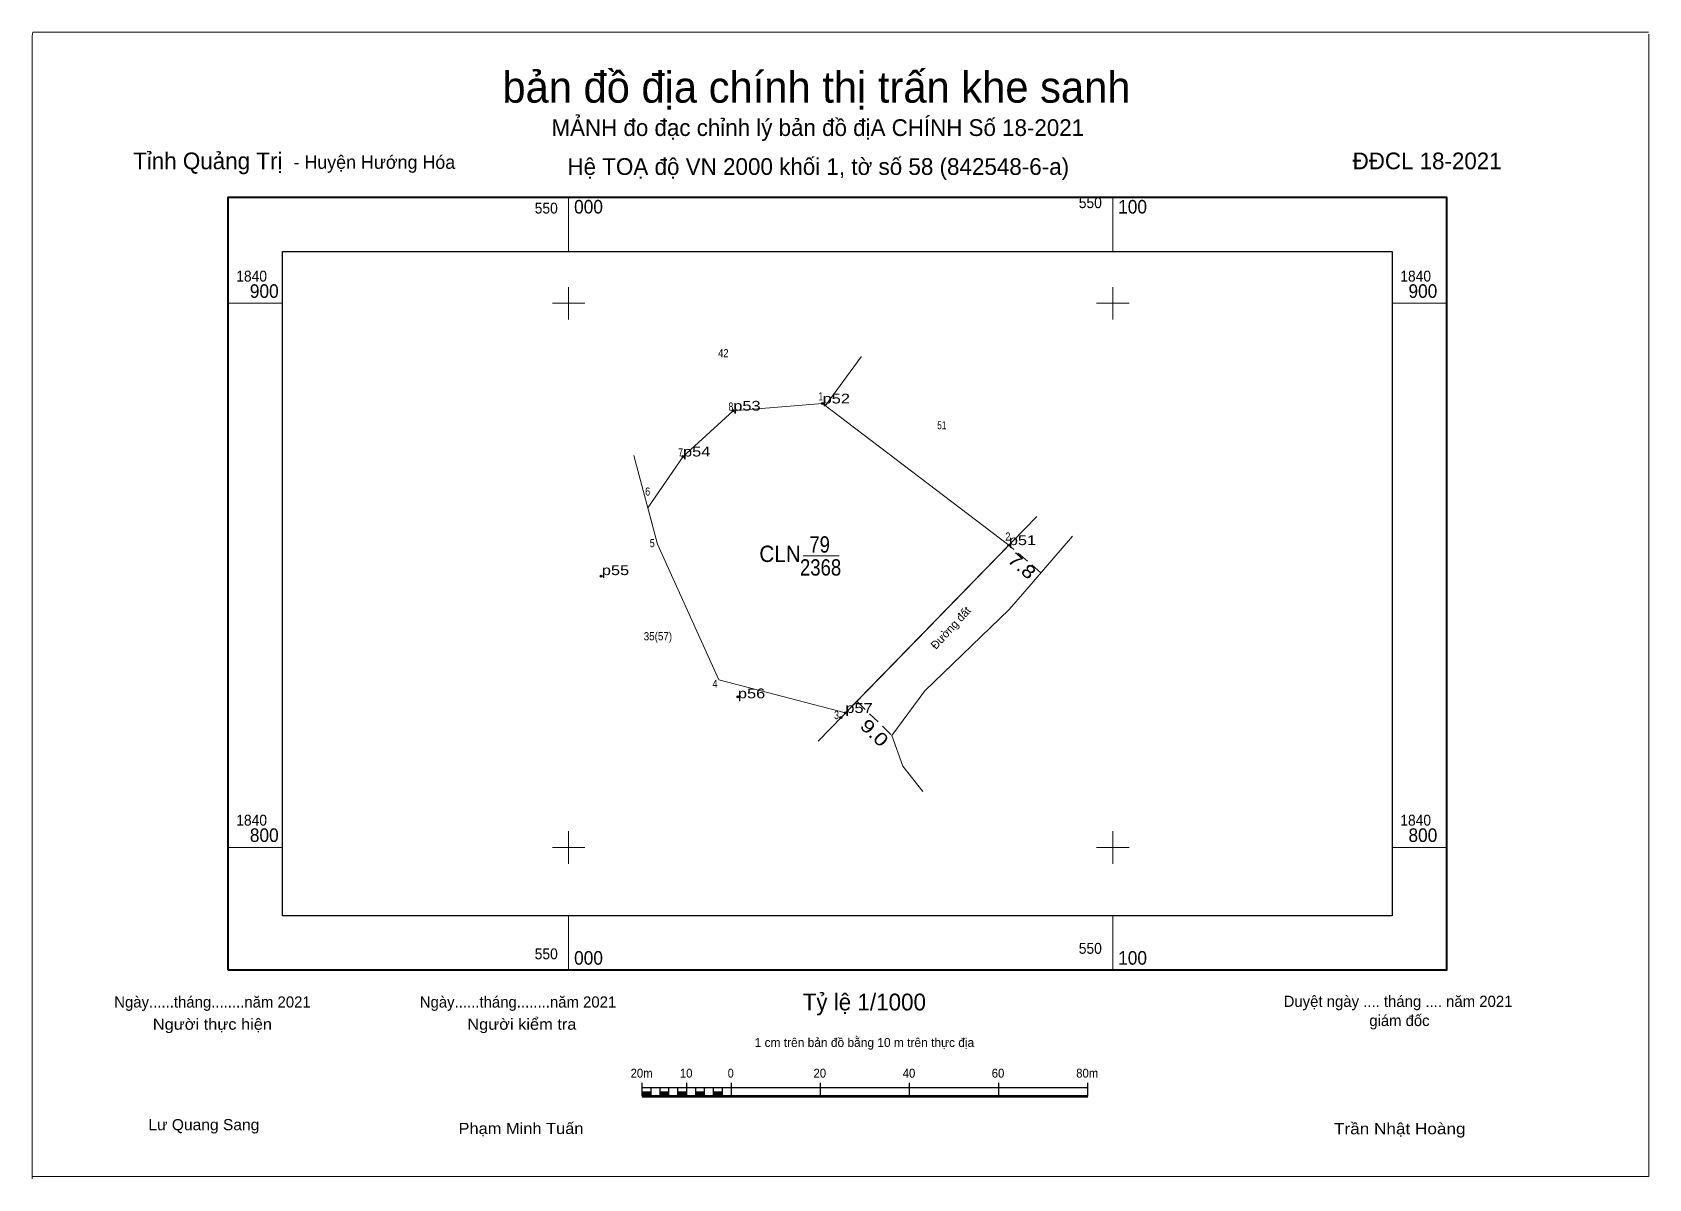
# Model space of a CAD drawing. Header units: metres. Extents: x 549358 to 550334, y 1840739 to 1840950.
# Drawn here: x 549901.4 to 550198.5, y 1840739.1 to 1840949.8 of the extents above; entities that cross this region are included whole.
import ezdxf
from ezdxf.enums import TextEntityAlignment as Align

# ---------------------------------------------------------------- set-up
doc = ezdxf.new("R2010")
doc.units = ezdxf.units.M
doc.header["$LTSCALE"] = 0.73
doc.header["$PDMODE"] = 32
doc.header["$PDSIZE"] = 0.365
doc.linetypes.add('MEDIUM_DASHED', pattern=[4.5, 3, -1.5])
for name, color, linetype, lineweight in [('1', 7, 'Continuous', 13), ('11', 7, 'Continuous', 13), ('13', 7, 'Continuous', 13), ('2', 7, 'Continuous', 25), ('5', 7, 'Continuous', 13), ('63', 7, 'Continuous', 13)]:
    doc.layers.add(name, color=color, linetype=linetype, lineweight=lineweight)
doc.layers.add('12', color=7, linetype='Continuous')
doc.layers.add('7', color=7, linetype='Continuous')

msp = doc.modelspace()

# ---------------------------------------------------------------- texts
at = {"layer": '12', "width": 1.25}
for s, p in [('p52', (550046.68, 1840881.59)), ('p53', (550030.26, 1840880.27)), ('p54', (550021.02, 1840871.85)), ('p51', (550080.9, 1840855.56)), ('p55', (550006.1, 1840850.05)), ('p56', (550031.11, 1840827.4)), ('p57', (550050.86, 1840824.71))]:
    msp.add_text(s, height=1.8, dxfattribs=at).set_placement(p)
at = {"layer": '13'}
for s, width, p in [('79', 0.85, (550046.125, 1840854.18)), ('CLN', 0.95, (550038.86, 1840852.46)), ('2368', 0.85, (550046.3, 1840849.96))]:
    msp.add_text(s, height=3, dxfattribs=dict(at, width=width)).set_placement(p, align=Align.CENTER)
at = {"layer": '2'}
for s, height, p in [('bản đồ địa chính thị trấn khe sanh', 5.73, (550045.545, 1840936.88)), ('MẢNH đo đạc chỉnh lý bản đồ địA CHÍNH Số 18-2021', 3.07, (550045.79, 1840930.76)), ('Hệ TOẠ độ VN 2000 khối 1, tờ số 58 (842548-6-a)', 3.08, (550045.875, 1840923.6)), ('Ngày......tháng........năm 2021', 2.05, (549934.53, 1840770.56)), ('Ngày......tháng........năm 2021', 2.05, (549990.69, 1840770.56)), ('Tỷ lệ 1/1000', 3.08, (550054.345, 1840770.04)), ('Duyệt ngày .... tháng .... năm 2021', 2.05, (550152.44, 1840770.68)), ('giám đốc', 2.04, (550152.7, 1840767.16)), ('1 cm trên bản đồ bằng 10 m trên thực địa', 1.64, (550054.36, 1840763.32))]:
    msp.add_text(s, height=height, dxfattribs=at).set_placement(p, align=Align.CENTER)
for s, height, p in [('Tỉnh Quảng Trị ', 3.078, (549919.94, 1840924.64)), ('- Huyện Hướng Hóa', 2.456, (549949.42, 1840924.72))]:
    msp.add_text(s, height=height, dxfattribs=at).set_placement(p)
msp.add_text('ĐĐCL 18-2021', height=3.07, dxfattribs=at).set_placement((550171.48, 1840924.64), align=Align.RIGHT)
for s, height, width, p in [('Người thực hiện', 2.047, 1.1, (549934.52, 1840766.48)), ('Người kiểm tra', 2.047, 1.1, (549991.4, 1840766.48)), ('20m', 1.638, 0.95, (550013.41, 1840757.68)), ('10', 1.638, 0.95, (550021.6, 1840757.68)), ('0', 1.638, 0.9, (550029.79, 1840757.68)), ('20', 1.638, 0.95, (550046.16, 1840757.68)), ('40', 1.638, 0.95, (550062.56, 1840757.68)), ('60', 1.638, 0.95, (550078.92, 1840757.68)), ('80m', 1.638, 0.95, (550095.31, 1840757.68)), ('Lư Quang Sang', 2.04, 1.05, (549932.95, 1840748.02)), ('Phạm Minh Tuấn', 2.05, 1.1, (549991.24, 1840747.32)), ('Trần Nhật Hoàng', 2.05, 1.15, (550152.76, 1840747.28))]:
    msp.add_text(s, height=height, dxfattribs=dict(at, width=width)).set_placement(p, align=Align.CENTER)
at = {"layer": '5'}
for s, width, p in [('42', 0.85, (550028.435, 1840890.1)), ('51', 0.75, (550068.585, 1840876.84)), ('35(57)', 0.9, (550016.405, 1840838.06))]:
    msp.add_text(s, height=1.5, dxfattribs=dict(at, width=width)).set_placement(p, align=Align.CENTER)
for s, width, p in [(' 1', 0.75, (550046.76, 1840882.15)), (' 8', 0.8, (550030.26, 1840880.27)), (' 7', 0.8, (550021.02, 1840871.85)), (' 6', 0.85, (550014.99, 1840864.66)), (' 5', 0.8, (550015.81, 1840855.18)), (' 2', 0.85, (550081.2, 1840856.38)), (' 4', 0.85, (550027.38, 1840829.33)), (' 3', 0.8, (550049.68, 1840823.57))]:
    msp.add_text(s, height=1.5, dxfattribs=dict(at, width=width)).set_placement(p, align=Align.RIGHT)
for s, rotation, width, p in [('7.8', 319.327, 1.2, (550082.533, 1840850.837)), ('9.0', 315.764, 1.25, (550055.353, 1840820.195))]:
    msp.add_text(s, height=2.4, rotation=rotation, dxfattribs=dict(at, width=width)).set_placement(p, align=Align.CENTER)
msp.add_text('Đường đất', height=1.5, rotation=47.436, dxfattribs=at).set_placement((550070.774, 1840839.843), align=Align.CENTER)
at = {"layer": '63', "width": 0.95}
for p in [(549998, 1840916.5), (550098, 1840917.5), (550098, 1840780.44), (549998, 1840779.44)]:
    msp.add_text('550', height=2, dxfattribs=at).set_placement(p, align=Align.RIGHT)
for s, height, p in [('000', 2.5, (550001, 1840916.5)), ('100', 2.5, (550101, 1840916.5)), ('1840', 2, (549938.9, 1840904)), ('900', 2.5, (549941.4, 1840901)), ('1840', 2, (550152.86, 1840904)), ('900', 2.5, (550154.36, 1840901)), ('1840', 2, (549938.9, 1840804)), ('1840', 2, (550152.86, 1840804)), ('800', 2.5, (549941.4, 1840801)), ('800', 2.5, (550154.36, 1840801)), ('000', 2.5, (550001, 1840778.44)), ('100', 2.5, (550101, 1840778.44))]:
    msp.add_text(s, height=height, dxfattribs=at).set_placement(p)

# ---------------------------------------------------------------- hatches: boundary and pattern name
at = {"layer": '2'}
for points in [[(550013.53, 1840754.25), (550015.17, 1840754.25), (550015.17, 1840755.07), (550013.53, 1840755.07)], [(550016.8, 1840754.25), (550018.44, 1840754.25), (550018.44, 1840755.07), (550016.8, 1840755.07)], [(550020.08, 1840754.25), (550021.72, 1840754.25), (550021.72, 1840755.07), (550020.08, 1840755.07)], [(550023.36, 1840754.25), (550024.99, 1840754.25), (550024.99, 1840755.07), (550023.36, 1840755.07)], [(550026.63, 1840754.25), (550028.27, 1840754.25), (550028.27, 1840755.07), (550026.63, 1840755.07)]]:
    msp.add_hatch(color=256, dxfattribs=at).paths.add_polyline_path(points)

# ---------------------------------------------------------------- linework, layer by layer
at = {"layer": '1'}
msp.add_lwpolyline([(550046.68, 1840881.59), (550080.9, 1840855.56), (550050.86, 1840824.71), (550027.6, 1840830.82), (550016.34, 1840855.71), (550014.56, 1840862.4), (550021.02, 1840871.85), (550030.26, 1840880.27)], close=True, dxfattribs=at)
at = {"layer": '11'}
for p, q in [((549901.5, 1840949.81), (550198.5, 1840949.81)), ((550198.51, 1840949.49), (550198.51, 1840739.49)), ((550198.5, 1840739.49), (549901.5, 1840739.49))]:
    msp.add_line(p, q, dxfattribs=at)
msp.add_lwpolyline([(549901.42, 1840739.11), (549901.42, 1840949.11), (549901.5, 1840949.81)], dxfattribs=at)
at = {"layer": '13'}
msp.add_line((550043.09, 1840853.6), (550049.69, 1840853.6), dxfattribs=at)
at = {"layer": '2'}
for p, q in [((550013.53, 1840754.25), (550013.53, 1840756.71)), ((550013.53, 1840755.89), (550095.42, 1840755.89)), ((550015.17, 1840754.25), (550015.17, 1840755.89)), ((550016.8, 1840754.25), (550016.8, 1840755.89)), ((550018.44, 1840754.25), (550018.44, 1840755.89)), ((550020.08, 1840754.25), (550020.08, 1840755.89)), ((550021.72, 1840754.25), (550021.72, 1840756.71)), ((550023.36, 1840754.25), (550023.36, 1840755.89)), ((550024.99, 1840754.25), (550024.99, 1840755.89)), ((550026.63, 1840754.25), (550026.63, 1840755.89)), ((550028.27, 1840754.25), (550028.27, 1840755.89)), ((550029.91, 1840754.25), (550029.91, 1840756.71)), ((550046.29, 1840754.25), (550046.29, 1840756.71)), ((550062.67, 1840754.25), (550062.67, 1840756.71)), ((550079.04, 1840754.25), (550079.04, 1840756.71)), ((550095.42, 1840754.25), (550095.42, 1840756.71))]:
    msp.add_line(p, q, dxfattribs=at)
at = {"layer": '2', "lineweight": 53}
msp.add_line((550013.53, 1840754.25), (550095.42, 1840754.25), dxfattribs=at)
at = {"layer": '2', "lineweight": 13}
for points in [[(550013.53, 1840754.25), (550015.17, 1840754.25), (550015.17, 1840755.07), (550013.53, 1840755.07)], [(550016.8, 1840754.25), (550018.44, 1840754.25), (550018.44, 1840755.07), (550016.8, 1840755.07)], [(550020.08, 1840754.25), (550021.72, 1840754.25), (550021.72, 1840755.07), (550020.08, 1840755.07)], [(550023.36, 1840754.25), (550024.99, 1840754.25), (550024.99, 1840755.07), (550023.36, 1840755.07)], [(550026.63, 1840754.25), (550028.27, 1840754.25), (550028.27, 1840755.07), (550026.63, 1840755.07)]]:
    msp.add_lwpolyline(points, close=True, dxfattribs=at)
at = {"layer": '5'}
for p, q in [((550021.02, 1840871.85), (550030.26, 1840880.27)), ((550030.26, 1840880.27), (550046.68, 1840881.59)), ((550046.68, 1840881.59), (550080.9, 1840855.56)), ((550014.56, 1840862.4), (550021.02, 1840871.85)), ((550086.03, 1840860.83), (550045.83, 1840819.55)), ((550092.58, 1840857.21), (550083.85, 1840847.05))]:
    msp.add_line(p, q, dxfattribs=at)
at = {"layer": '5', "linetype": 'MEDIUM_DASHED'}
for p, q in [((550086.8, 1840850.49), (550080.9, 1840855.56)), ((550052.96, 1840826.87), (550059.42, 1840820.58))]:
    msp.add_line(p, q, dxfattribs=at)
at = {"layer": '5'}
for points in [[(550053.79, 1840890.22), (550053.74, 1840890.18), (550047.19, 1840881.2)], [(550050.86, 1840824.71), (550027.6, 1840830.82), (550016.34, 1840855.71), (550011.99, 1840872.03)], [(550083.85, 1840847.05), (550080.97, 1840843.73), (550065.47, 1840828.8), (550059.42, 1840820.58), (550061.42, 1840814.92), (550065.07, 1840810.27)]]:
    msp.add_lwpolyline(points, dxfattribs=at)
at = {"layer": '63'}
for p, q in [((550000, 1840909.5), (550000, 1840919.5)), ((550100, 1840909.5), (550100, 1840919.5)), ((550000, 1840897), (550000, 1840903)), ((550100, 1840897), (550100, 1840903)), ((549937.4, 1840900), (549947.4, 1840900)), ((549997, 1840900), (550003, 1840900)), ((550097, 1840900), (550103, 1840900)), ((550151.36, 1840900), (550161.36, 1840900)), ((550000, 1840797), (550000, 1840803)), ((550100, 1840797), (550100, 1840803)), ((549937.4, 1840800), (549947.4, 1840800)), ((549997, 1840800), (550003, 1840800)), ((550097, 1840800), (550103, 1840800)), ((550151.36, 1840800), (550161.36, 1840800)), ((550000, 1840777.44), (550000, 1840787.44)), ((550100, 1840777.44), (550100, 1840787.44))]:
    msp.add_line(p, q, dxfattribs=at)
at = {"layer": '63', "lineweight": 40}
msp.add_lwpolyline([(549937.4, 1840777.44), (549937.4, 1840919.5), (550161.36, 1840919.5), (550161.36, 1840777.44)], close=True, dxfattribs=at)
at = {"layer": '63', "lineweight": 25}
msp.add_lwpolyline([(549947.4, 1840787.44), (549947.4, 1840909.5), (550151.36, 1840909.5), (550151.36, 1840787.44)], close=True, dxfattribs=at)
msp.add_lwpolyline([(549947.4, 1840787.44), (549947.4, 1840909.5), (550151.36, 1840909.5), (550151.36, 1840787.44)], close=True, dxfattribs=at)
msp.add_lwpolyline([(549947.4, 1840787.44), (549947.4, 1840909.5), (550151.36, 1840909.5), (550151.36, 1840787.44)], close=True, dxfattribs=at)
at = {"layer": '7'}
for p in [(550030.26, 1840880.27), (550046.68, 1840881.59), (550021.02, 1840871.85), (550080.9, 1840855.56), (550005.99, 1840849.86), (550031.13, 1840827.69), (550050.01, 1840823.85), (550050.86, 1840824.71)]:
    msp.add_point(p, dxfattribs=at)

msp.set_redraw_order([(e.dxf.handle, doc.entitydb.next_handle()) for e in msp.query("TEXT MTEXT ATTDEF DIMENSION ARC_DIMENSION")])  # texts and dimensions are drawn at this point

doc.saveas('drawing.dxf')
